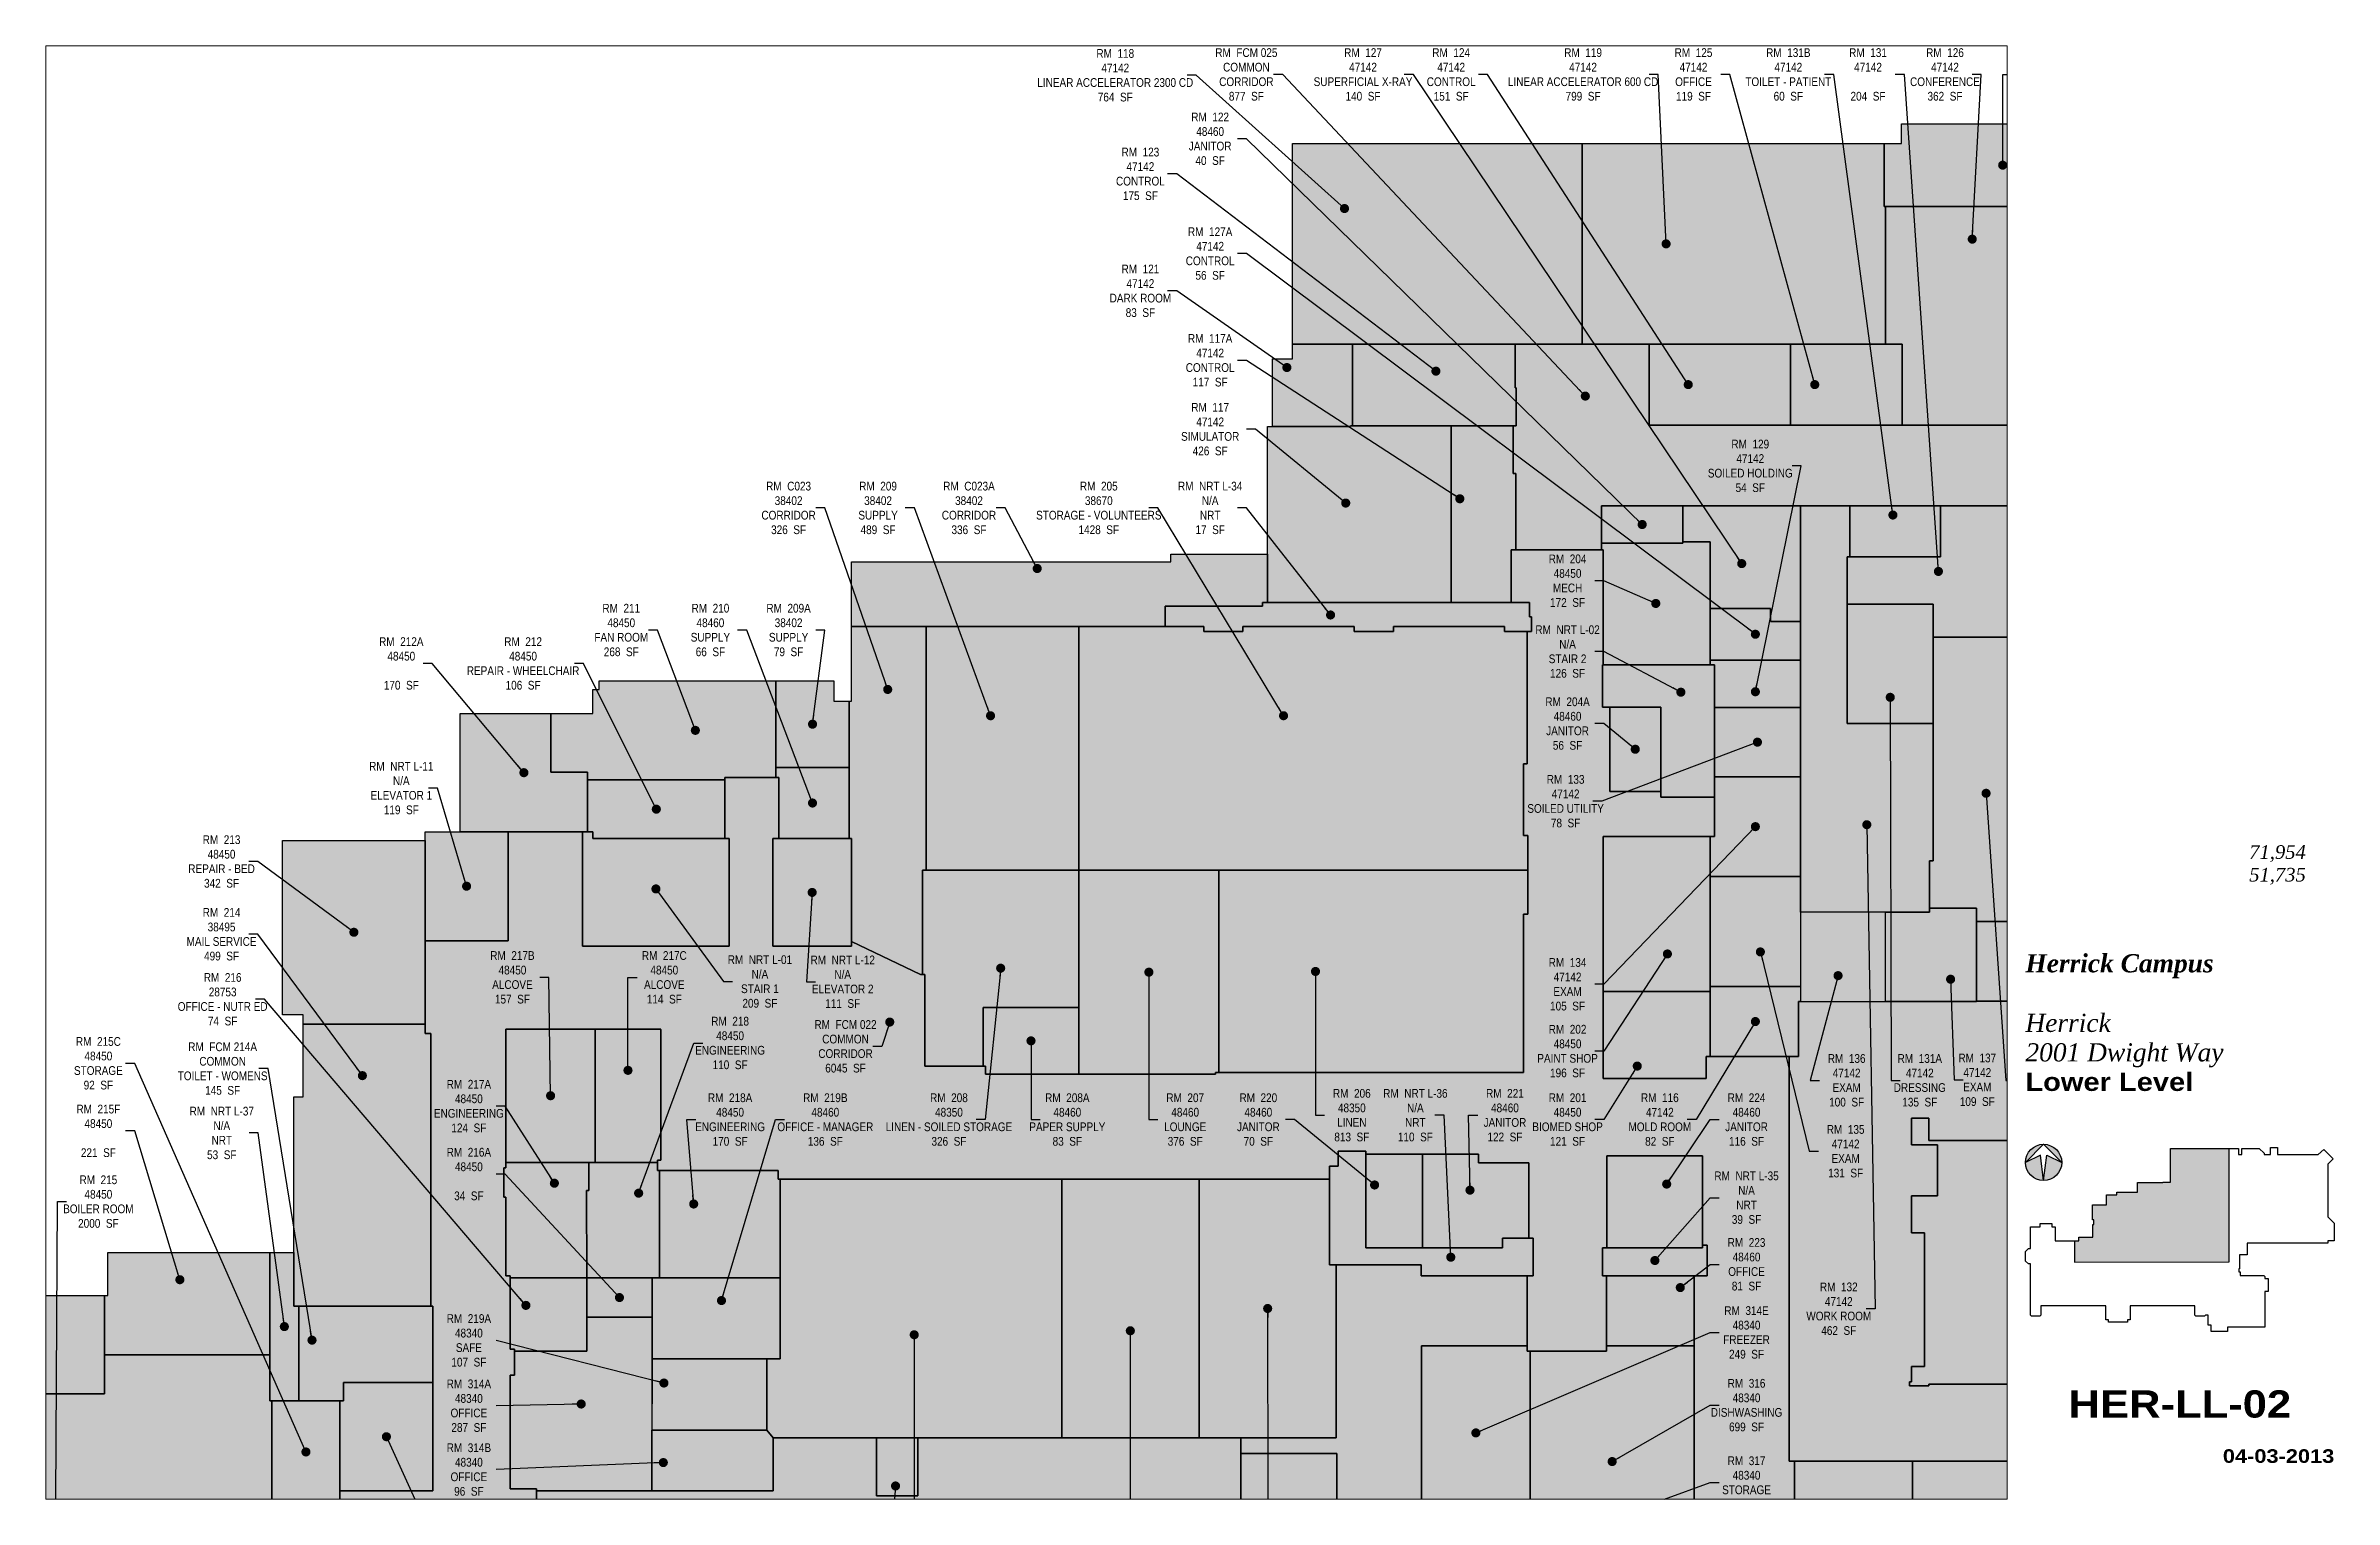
# Paper-space layout '02' of a CAD drawing. Header units: inches. Extents: x 0.9 to 16.7, y 0.5 to 10.5.
# The model-space entities are those that its viewports show. They can reach past a viewport. Long polylines and large blocks are cut down to what shows.
import ezdxf
from ezdxf.enums import TextEntityAlignment as Align

# ---------------------------------------------------------------- set-up
doc = ezdxf.new("R2010")
doc.units = ezdxf.units.IN
doc.header["$LTSCALE"] = 48
doc.header["$MEASUREMENT"] = 0
for name, color, linetype in [('0-LABEL', 3, 'Continuous'), ('1-NRT', 200, 'Continuous'), ('1-NRT-PTN', 253, 'Continuous'), ('3-FCM', 190, 'Continuous'), ('3-FCM-PTN', 9, 'Continuous'), ('4-OCC', 6, 'Continuous'), ('4-OCC-PTN', 95, 'Continuous'), ('T-5', 5, 'Continuous'), ('T-8', 8, 'Continuous')]:
    doc.layers.add(name, color=color, linetype=linetype)
doc.layers.add('T-VWPRT', color=1, linetype='Continuous', plot=False)
doc.styles.add('ArialB', font='')
doc.styles.add('ArialN', font='ARIALN.TTF')
doc.styles.add('TimesI', font='timesi.ttf')
doc.styles.add('TimesIB', font='timesbi.ttf')
doc.styles.get('ArialB').set_extended_font_data('Arial Black')
doc.dimstyles.new('AB-200', dxfattribs={"dimscale": 200, "dimtxt": 0.070312, "dimasz": 0.0625, "dimexe": 0.0625, "dimexo": 0.125, "dimgap": 0.1875, "dimtad": 0, "dimdec": 4, "dimrnd": 0.0625, "dimzin": 0, "dimdsep": 46, "dimlunit": 4, "dimtxsty": 'ArialN', "dimblk": 'ARCHTICK', "dimcen": 0.0625, "dimclrd": 256, "dimclre": 256, "dimclrt": 256, "dimadec": 0, "dimazin": 0, "dimtfac": 1, "dimtdec": 4, "dimtofl": 0, "dimtmove": 2, "dimatfit": 3, "dimldrblk": 'DOT', "dimfxl": 0, "dimfrac": 2, "dimtolj": 1, "dimtzin": 0, "dimlwd": -1, "dimlwe": -1, "dimarcsym": 0})

psp = doc.layouts.new('02')

msp = doc.modelspace()

# ---------------------------------------------------------------- texts
at = {"layer": '0-LABEL', "char_height": 12, "attachment_point": 5, "style": 'ArialN'}
for s, insert in [('RM  118\\P47142\\PLINEAR ACCELERATOR 2300 CD\\P764  SF', (2239.74323, 2980.85842)), ('RM  FCM 025\\PCOMMON\\PCORRIDOR\\P877  SF', (2420.17613, 2982.0001)), ('RM  127\\P47142\\PSUPERFICIAL X-RAY\\P140  SF', (2580.76788, 2982.0001)), ('RM  124\\P47142\\PCONTROL\\P151  SF', (2702.09255, 2982.0001)), ('RM  119\\P47142\\PLINEAR ACCELERATOR 600 CD\\P799  SF', (2883.67013, 2982.0001)), ('RM  125\\P47142\\POFFICE\\P119  SF', (3035.6626, 2982.0001)), ('RM  131B\\P47142\\PTOILET - PATIENT\\P60  SF', (3166.17442, 2982.0001)), ('RM  131\\P47142\\P\\P204  SF', (3275.88025, 2982.0001)), ('RM  126\\P47142\\PCONFERENCE\\P362  SF', (3381.8107, 2982.0001)), ('RM  M015\\P48450\\PELEC\\P238  SF', (3511.26033, 2982.0001)), ('RM  122\\P48460\\PJANITOR\\P40  SF', (2370.3428, 2893.43085)), ('RM  123\\P47142\\PCONTROL\\P175  SF', (2274.3428, 2845.18132)), ('RM  127A\\P47142\\PCONTROL\\P56  SF', (2370.3428, 2735.52872)), ('RM  121\\P47142\\PDARK ROOM\\P83  SF', (2274.3428, 2684.25005)), ('RM  117A\\P47142\\PCONTROL\\P117  SF', (2370.3428, 2588.65472)), ('RM  117\\P47142\\PSIMULATOR\\P426  SF', (2370.3428, 2493.89311)), ('RM  129\\P47142\\PSOILED HOLDING\\P54  SF', (3113.8032, 2443.35273)), ('RM  C023\\P38402\\PCORRIDOR\\P326  SF', (1790.07367, 2385.5)), ('RM  209\\P38402\\PSUPPLY\\P489  SF', (1913.21455, 2385.5)), ('RM  C023A\\P38402\\PCORRIDOR\\P336  SF', (2038.37801, 2385.5)), ('RM  205\\P38670\\PSTORAGE - VOLUNTEERS\\P1428  SF', (2217.05487, 2385.5)), ('RM  NRT L-34\\PN/A\\PNRT\\P17  SF', (2370.3428, 2385.5)), ('RM  204\\P48450\\PMECH\\P172  SF', (2862.29381, 2285.38558)), ('RM  211\\P48450\\PFAN ROOM\\P268  SF', (1559.75502, 2217.5)), ('RM  210\\P48460\\PSUPPLY\\P66  SF', (1682.47477, 2217.5)), ('RM  209A\\P38402\\PSUPPLY\\P79  SF', (1790.07367, 2217.5)), ('RM  212A\\P48450\\P\\P170  SF', (1257, 2171.5)), ('RM  212\\P48450\\PREPAIR - WHEELCHAIR\\P106  SF', (1424.6204, 2171.5)), ('RM  NRT L-02\\PN/A\\PSTAIR 2\\P126  SF', (2862.29381, 2187.89063)), ('RM  204A\\P48460\\PJANITOR\\P56  SF', (2862.29381, 2088.76788)), ('RM  NRT L-11\\PN/A\\PELEVATOR 1\\P119  SF', (1257, 2000.02258)), ('RM  133\\P47142\\PSOILED UTILITY\\P78  SF', (2859.61811, 1981.9527)), ('RM  213\\P48450\\PREPAIR - BED\\P342  SF', (1009.57367, 1898.97588)), ('RM  214\\P38495\\PMAIL SERVICE\\P499  SF', (1009.57367, 1798.86503)), ('RM  217B\\P48450\\PALCOVE\\P157  SF', (1409.96069, 1739.56335)), ('RM  217C\\P48450\\PALCOVE\\P114  SF', (1619, 1739.56335)), ('RM  NRT L-01\\PN/A\\PSTAIR 1\\P209  SF', (1750.58244, 1733.85755)), ('RM  NRT L-12\\PN/A\\PELEVATOR 2\\P111  SF', (1864.56427, 1733.47474)), ('RM  134\\P47142\\PEXAM\\P105  SF', (2862.29381, 1730.04811)), ('RM  216\\P28753\\POFFICE - NUTR ED\\P74  SF', (1011.07367, 1709.4201)), ('RM  218\\P48450\\PENGINEERING\\P110  SF', (1709.57367, 1649.20572)), ('RM  FCM 022\\PCOMMON\\PCORRIDOR\\P6045  SF', (1868.42385, 1644.63336)), ('RM  202\\P48450\\PPAINT SHOP\\P196  SF', (2862.29381, 1638.07012)), ('RM  215C\\P48450\\PSTORAGE\\P92  SF', (840.01952, 1621.29251)), ('RM  FCM 214A\\PCOMMON\\PTOILET - WOMENS\\P145  SF', (1011.07367, 1614.01925)), ('RM  136\\P47142\\PEXAM\\P100  SF', (3246.44736, 1597.87359)), ('RM  131A\\P47142\\PDRESSING\\P135  SF', (3347.16031, 1597.87359)), ('RM  137\\P47142\\PEXAM\\P109  SF', (3426.28365, 1598.60595)), ('RM  130\\P47142\\PWAITING\\P356  SF', (3507.04337, 1597.87359)), ('RM  217A\\P48450\\PENGINEERING\\P124  SF', (1350, 1562.41506)), ('RM  218A\\P48450\\PENGINEERING\\P170  SF', (1709.57367, 1543.88574)), ('RM  219B\\P48460\\POFFICE - MANAGER\\P136  SF', (1840.62416, 1543.88574)), ('RM  208\\P48350\\PLINEN - SOILED STORAGE\\P326  SF', (2010.79769, 1543.88574)), ('RM  208A\\P48460\\PPAPER SUPPLY\\P83  SF', (2173.75, 1543.88574)), ('RM  207\\P48460\\PLOUNGE\\P376  SF', (2336, 1543.88574)), ('RM  220\\P48460\\PJANITOR\\P70  SF', (2436.66628, 1543.88574)), ('RM  206\\P48350\\PLINEN\\P813  SF', (2565.34254, 1549.88574)), ('RM  NRT L-36\\PN/A\\PNRT\\P110  SF', (2652.80202, 1549.88574)), ('RM  221\\P48460\\PJANITOR\\P122  SF', (2776.10277, 1549.88574)), ('RM  201\\P48450\\PBIOMED SHOP\\P121  SF', (2862.29381, 1543.88574)), ('RM  116\\P47142\\PMOLD ROOM\\P82  SF', (2989.3135, 1543.88574)), ('RM  224\\P48460\\PJANITOR\\P116  SF', (3108.6589, 1543.88574)), ('RM  215F\\P48450\\P\\P221  SF', (840.01952, 1528.30691)), ('RM  NRT L-37\\PN/A\\PNRT\\P53  SF', (1009.88302, 1525.44857)), ('RM  135\\P47142\\PEXAM\\P131  SF', (3245.06973, 1500.27258)), ('RM  216A\\P48450\\P\\P34  SF', (1350, 1468.8925)), ('RM  215\\P48450\\PBOILER ROOM\\P2000  SF', (840.01952, 1431)), ('RM  NRT L-35\\PN/A\\PNRT\\P39  SF', (3108.6589, 1436.37849)), ('RM  223\\P48460\\POFFICE\\P81  SF', (3108.6589, 1344.70558)), ('RM  132\\P47142\\PWORK ROOM\\P462  SF', (3235.62578, 1283.5168)), ('RM  219A\\P48340\\PSAFE\\P107  SF', (1350, 1240.03509)), ('RM  314E\\P48340\\PFREEZER\\P249  SF', (3108.6589, 1250.96115)), ('RM  314A\\P48340\\POFFICE\\P287  SF', (1350, 1150.11333)), ('RM  316\\P48340\\PDISHWASHING\\P699  SF', (3108.6589, 1150.8929)), ('RM  314B\\P48340\\POFFICE\\P96  SF', (1350, 1062.26097)), ('RM  317\\P48340\\PSTORAGE\\P49  SF', (3108.6589, 1044.35384))]:
    msp.add_mtext(s, dxfattribs=dict(at, insert=insert))

# ---------------------------------------------------------------- blocks, each defined once
blk = doc.blocks.new('n-arrow')
h = blk.add_hatch(color=256)
h.paths.add_polyline_path([(0, 0.125), (0.125, 0, 0.414214)])
h.paths.add_polyline_path([(0, 0.125, 0.414214), (-0.125, 0), (0.051, 0.022)])
h = blk.add_hatch(color=256)
h.paths.add_polyline_path([(0.051, -0.022), (-0.125, 0, 0.414214), (0, -0.125)])
h.paths.add_polyline_path([(0.125, 0), (0, -0.125, 0.414214)])
for p, q in [((-0.125, 0), (0.051, 0.022)), ((-0.125, 0), (0.051, -0.022)), ((0, 0.125), (0.125, 0)), ((0.051, 0.022), (0, 0.125)), ((0, -0.125), (0.125, 0)), ((0.051, -0.022), (0, -0.125))]:
    blk.add_line(p, q)
blk.add_circle((0, 0), 0.125)
blk = doc.blocks.new('AB-TB-text')
for tag, style, p in [('GROSS', 'TimesI', (1.93, 4.406)), ('USEABLE', 'TimesI', (1.93, 4.25)), ('DATE', 'ArialB', (2.125, 0.25))]:
    blk.add_attdef(tag, text='', height=0.0938, dxfattribs=dict(style=style)).set_placement(p, align=Align.RIGHT)
for tag, style, p in [('CAMPUS', 'TimesIB', (0, 3.75)), ('PAVILION', 'TimesI', (0, 3.547)), ('BUILDING', 'TimesI', (0, 3.34)), ('STREET', 'TimesI', (0, 3.137)), ('FLOOR', 'ArialB', (0, 2.934))]:
    blk.add_attdef(tag, text='', height=0.125, dxfattribs=dict(style=style)).set_placement(p, align=Align.TOP_LEFT)
at = {"style": 'ArialB'}
blk.add_attdef('DWG#', text='', height=0.188, dxfattribs=at).set_placement((1.062, 0.749), align=Align.TOP_CENTER)
blk = doc.blocks.new('_ArchTick')
at = {"const_width": 0.15}
blk.add_lwpolyline([(-0.5, -0.5), (0.5, 0.5)], dxfattribs=at)
blk = doc.blocks.new('_Dot')
at = {"lineweight": -2}
blk.add_line((-0.5, 0), (-1, 0), dxfattribs=at)
at = {"const_width": 0.5}
blk.add_lwpolyline([(-0.25, 0, 1), (0.25, 0, 1)], format="xyb", close=True, dxfattribs=at)

# ---------------------------------------------------------------- hatches: boundary and pattern name
at = {"layer": '1-NRT-PTN'}
for points in [[(2812.5, 2215.5), (2775.5, 2215.5), (2775.5, 2222.5), (2622.5, 2222.5), (2622.5, 2215.5), (2568.5, 2215.5), (2568.5, 2222.5), (2415.5, 2222.5), (2415.5, 2215.5), (2361.5, 2215.5), (2361.5, 2222.5), (2308.3428, 2222.5), (2308.3428, 2250.25), (2442.34278, 2250.25), (2442.34278, 2255.3749), (2784.59, 2255.3749), (2810.09, 2255.3749), (2810.09, 2235.5), (2812.5, 2235.5)], [(2990.5, 1987.5), (2990.5, 2111.5), (2910.5, 2111.5), (2910.5, 2169.5), (3064.37514, 2169.5), (3064.37516, 1987.5)], [(1289.85329, 1940.02258), (1403.85329, 1940.02258), (1403.85329, 1790.02258), (1289.85329, 1790.02258)], [(1506.5, 1782.5), (1506.5, 1940.02258), (1520.5, 1940.02258), (1520.5, 1930.5), (1708.5, 1930.5), (1708.5, 1782.5)], [(1768.5, 1930.5), (1876.5, 1930.5), (1876.5, 1782.5), (1768.5, 1782.5)], [(2814.86326, 1329), (2661, 1329), (2661, 1344), (2534.5, 1344), (2534.5, 1480), (2546.5, 1480), (2546.5, 1500.5), (2584.5, 1500.5), (2584.5, 1367.5), (2772.86326, 1367.5), (2772.86326, 1380.5), (2814.86326, 1380.5)], [(1076, 1361), (1109.27894, 1361), (1109.27894, 1286.98386), (1116, 1286.98386), (1116, 1157), (1076, 1157)], [(3054.5, 1329), (2910.5, 1329), (2910.5, 1367.5), (3048, 1367.5), (3048, 1371), (3054.5, 1371)]]:
    msp.add_hatch(color=256, dxfattribs=at).paths.add_polyline_path(points)
h = msp.add_hatch(color=256, dxfattribs=at)
edge = h.paths.add_edge_path()
edge.add_line((3636.5, 1180), (3359.5, 1180))
edge.add_line((3359.5, 1180), (3359.5, 1177.75))
edge.add_line((3359.5, 1177.75), (3333, 1177.75))
edge.add_line((3333, 1177.75), (3333, 1183))
edge.add_line((3333, 1183), (3335.5, 1183))
edge.add_line((3335.5, 1183), (3335.5, 1204))
edge.add_line((3335.5, 1204), (3353.5, 1204))
edge.add_line((3353.5, 1204), (3353.5, 1388))
edge.add_line((3353.5, 1388), (3335.5, 1388))
edge.add_line((3335.5, 1388), (3335.5, 1438.78027))
edge.add_line((3335.5, 1438.78027), (3371.5, 1438.78027))
edge.add_line((3371.5, 1438.78027), (3371.5, 1509))
edge.add_line((3371.5, 1509), (3335.5, 1509))
edge.add_line((3335.5, 1509), (3335.5, 1546))
edge.add_line((3335.5, 1546), (3359.5, 1546))
edge.add_line((3359.5, 1546), (3359.5, 1515))
edge.add_line((3359.5, 1515), (3496.65882, 1515))
edge.add_line((3496.65882, 1515), (3496.65882, 1546.34759))
edge.add_line((3496.65882, 1546.34759), (3611.49969, 1546.34759))
edge.add_line((3611.49969, 1546.34759), (3611.49969, 1555.37498))
edge.add_line((3611.49969, 1555.37498), (3666.5, 1555.37498))
edge.add_line((3666.5, 1555.37498), (3666.5, 1508))
edge.add_line((3666.5, 1508), (3626.5, 1508))
edge.add_line((3626.5, 1508), (3626.5, 1426))
edge.add_line((3626.5, 1426), (3666.5, 1426))
edge.add_line((3666.5, 1426), (3666.5, 1400))
edge.add_line((3666.5, 1400), (3626.66786, 1400))
edge.add_line((3626.66786, 1400), (3626.66786, 1389))
edge.add_arc((3620.66786, 1389), 6, -90, 0, ccw=False)
edge.add_line((3620.66786, 1383), (3610.5, 1383))
edge.add_line((3610.5, 1383), (3610.5, 1321.14232))
edge.add_line((3610.5, 1321.14232), (3619.83571, 1321.14232))
edge.add_arc((3619.83571, 1315.14232), 6, 0, 90, ccw=False)
edge.add_line((3625.83571, 1315.14232), (3625.83571, 1291.14232))
edge.add_arc((3619.83571, 1291.14232), 6, -90, 0, ccw=False)
edge.add_line((3619.83571, 1285.14232), (3610.5, 1285.14232))
edge.add_line((3610.5, 1285.14232), (3610.5, 1223.28465))
edge.add_line((3610.5, 1223.28465), (3620.66786, 1223.28465))
edge.add_arc((3620.66786, 1217.28465), 6, 0, 90, ccw=False)
edge.add_line((3626.66786, 1217.28465), (3626.66786, 1206))
edge.add_line((3626.66786, 1206), (3636.5, 1206))
edge.add_line((3636.5, 1206), (3636.5, 1180))
at = {"layer": '3-FCM-PTN'}
for points in [[(2791.09, 2328), (2791.09, 2432.9375), (2787.2151, 2432.9375), (2787.215, 2498.68754), (2791.703, 2498.68754), (2791.703, 2550.74995), (2789.953, 2550.74995), (2789.953, 2611), (2974.4175, 2611), (2974.4175, 2550.7499), (2974.4175, 2499.5), (3481.4954, 2499.5), (3481.4954, 2497.75005), (3617.34133, 2497.75069), (3617.34133, 2482.375), (3652.5, 2482.375), (3653.5, 2486), (3666.5, 2486), (3666.5, 2489), (3688.4998, 2489), (3688.4998, 2389.375), (3640.4998, 2389.375), (3640.4998, 2388.875), (3600.33811, 2388.87417), (3558.2941, 2388.875), (3557.2941, 2387), (3469.23278, 2387.00001), (3469.23278, 2388.50001), (2908.8812, 2388.5031), (2908.8812, 2328)], [(3167.50112, 1630.50003), (3167.5, 1073.75), (3174.5, 1073.75), (3174.5, 937), (3168.10829, 937), (3168.10829, 836), (3174.5, 836), (3174.5, 810), (3222, 810), (3222, 539), (3438, 539), (3438, 426), (3419.5, 426), (3419.5, 440), (3371.5, 440), (3371.5, 448), (3333.5, 448), (3333.5, 452), (3306, 452), (3306, 448), (3306, 336), (3333, 336), (3333, 216), (3403, 216), (3403, 177.5), (3443, 177.5), (3443, -42.5), (3437.5, -42.5), (3437.5, -36.5), (3314.25, -36.5), (3314.25, -17), (3310, -17), (3310, 48.25), (3239.5, 48.25), (3239.5, -14.75), (3181, -14.75), (3181, 48.25), (3118, 48.25), (3118, 51.5), (3113.5, 51.5), (3113.5, 147), (3101.5, 147), (3101.5, 256.5), (3258, 256.5), (3258, 400.5), (3101.5, 400.5), (3101.5, 394.5), (3053.5, 394.5), (3053.5, 399.5), (3001.5, 399.5), (2990.5, 399.5), (2990.5, 501), (3102, 501), (3102, 549), (3101.5, 549), (3101.5, 699), (2532, 699), (2532, 708), (2502, 708), (2502, 774), (2544, 774), (2544, 783), (3036.5, 783), (3036.5, 1329), (3054.5, 1329), (3054.5, 1371), (3048, 1371), (3048, 1494), (2916.5, 1494), (2916.5, 1367.5), (2910.5, 1367.5), (2910.5, 1329), (2916, 1329), (2916, 1225), (2806.86326, 1225), (2806.86326, 1329), (2814.86326, 1329), (2814.86326, 1380.5), (2808.86326, 1380.5), (2808.86326, 1484.5), (2739.5, 1484.5), (2739.5, 1496.5), (2584.5, 1496.5), (2584.5, 1500.5), (2546.5, 1500.5), (2546.5, 1480), (2534.5, 1480), (2534.5, 1462), (1864.5, 1462), (1775.5, 1462), (1775.5, 1474), (1609.5, 1474), (1609.5, 1488), (1614, 1488), (1614, 1668.5), (1401, 1668.5), (1401, 1477.5), (1398, 1477.5), (1398, 1437), (1401, 1437), (1401, 1329), (1407, 1329), (1407, 1228), (1413, 1228), (1413, 1192), (1407, 1192), (1407, 1036), (1443, 1036), (1443, 899), (1416, 899), (1416, 904), (1302.5, 904), (1302.5, 899), (1170, 899), (1170, 945), (1172.5, 945), (1172.5, 1033), (1300.5, 1033), (1300.5, 1286.98386), (1297.5, 1286.98386), (1297.5, 1662.5), (1289.85329, 1662.5), (1289.85329, 1790.02258), (1403.85329, 1790.02258), (1403.85329, 1940.02258), (1506.5, 1940.02258), (1506.5, 1782.5), (1708.5, 1782.5), (1708.5, 1930.5), (1702.5, 1930.5), (1702.5, 2014.5), (1776.5, 2014.5), (1776.5, 1930.5), (1768.5, 1930.5), (1768.5, 1782.5), (1876.5, 1782.5), (1876.5, 1789.15267), (1971.5, 1743.65267), (1977.5, 1743.65267), (1977.5, 1619.5), (1977.5, 1617.5), (2061, 1617.5), (2061, 1606.5), (2377.5, 1606.5), (2377.5, 1608.5), (2801.5, 1608.5), (2801.5, 1826.5), (2807.5, 1826.5), (2807.5, 1935), (2801.5, 1935), (2801.5, 2033.5), (2806.5, 2033.5), (2806.5, 2215.5), (2812.5, 2215.5), (2812.5, 2235.5), (2810.09, 2235.5), (2810.09, 2255.3749), (2784.59, 2255.3749), (2784.59, 2328), (2911.3402, 2328), (2911.3402, 2169.5), (2910.5, 2169.5), (2910.5, 2111.5), (2920.5, 2111.5), (2920.5, 1995.5), (2990.5, 1995.5), (2990.5, 1987.5), (3064.37516, 1987.49999), (3064.37515, 1933.5), (2911.33965, 1933.5), (2911.33965, 1600.58567), (3052.8749, 1600.58567), (3052.8749, 1630.5001)], [(1300.5, 1182), (1177.5, 1182), (1177.5, 1157), (1116, 1157), (1116, 1286.98386), (1300.5, 1286.98386)], [(1177.5, 1182), (1300.5, 1182), (1300.5, 1033), (1172.5, 1033), (1172.5, 1157), (1177.5, 1157)]]:
    msp.add_hatch(color=256, dxfattribs=at).paths.add_polyline_path(points)
h = msp.add_hatch(color=256, dxfattribs=at)
h.dxf.hatch_style = 1
edge = h.paths.add_edge_path()
edge.add_line((4639.74989, 1417.375), (3666.5, 1417.3749))
edge.add_line((3666.5, 1417.3749), (3666.5, 1426))
edge.add_line((3666.5, 1426), (3660.2498, 1426))
edge.add_line((3660.2498, 1426), (3660.2498, 1508))
edge.add_line((3660.2498, 1508), (3666.5, 1508))
edge.add_line((3666.5, 1508), (3666.5, 1555.37498))
edge.add_line((3666.5, 1555.37498), (3611.49969, 1555.37498))
edge.add_line((3611.49969, 1555.37498), (3611.49969, 1546.34759))
edge.add_line((3611.49969, 1546.34759), (3496.65882, 1546.34759))
edge.add_line((3496.65882, 1546.34759), (3496.65882, 1515))
edge.add_line((3496.65882, 1515), (3359.5, 1515))
edge.add_line((3359.5, 1515), (3359.5, 1546))
edge.add_line((3359.5, 1546), (3335.5, 1546))
edge.add_line((3335.5, 1546), (3335.5, 1509))
edge.add_line((3335.5, 1509), (3371.5, 1509))
edge.add_line((3371.5, 1509), (3371.5, 1438.78027))
edge.add_line((3371.5, 1438.78027), (3335.5, 1438.78027))
edge.add_line((3335.5, 1438.78027), (3335.5, 1388))
edge.add_line((3335.5, 1388), (3353.5, 1388))
edge.add_line((3353.5, 1388), (3353.5, 1204))
edge.add_line((3353.5, 1204), (3335.5, 1204))
edge.add_line((3335.5, 1204), (3335.5, 1183))
edge.add_line((3335.5, 1183), (3333, 1183))
edge.add_line((3333, 1183), (3333, 1177.75))
edge.add_line((3333, 1177.75), (3359.5, 1177.75))
edge.add_line((3359.5, 1177.75), (3359.5, 1180))
edge.add_line((3359.5, 1180), (3636.5, 1180))
edge.add_line((3636.5, 1180), (3636.5, 1206))
edge.add_line((3636.5, 1206), (3626.66786, 1206))
edge.add_line((3626.66786, 1206), (3626.66786, 1217.28465))
edge.add_arc((3620.66786, 1217.28465), 6, 0, 90)
edge.add_line((3620.66786, 1223.28465), (3610.5, 1223.28465))
edge.add_line((3610.5, 1223.28465), (3610.5, 1285.14232))
edge.add_line((3610.5, 1285.14232), (3619.83571, 1285.14232))
edge.add_arc((3619.83571, 1291.14232), 6, 270, 360)
edge.add_line((3625.83571, 1291.14232), (3625.83571, 1315.14232))
edge.add_arc((3619.83571, 1315.14232), 6, 0, 90)
edge.add_line((3619.83571, 1321.14232), (3610.5, 1321.14232))
edge.add_line((3610.5, 1321.14232), (3610.5, 1383))
edge.add_line((3610.5, 1383), (3620.66786, 1383))
edge.add_arc((3620.66786, 1389), 6, 270, 360)
edge.add_line((3626.66786, 1389), (3626.66786, 1400))
edge.add_line((3626.66786, 1400), (3666.5, 1400))
edge.add_line((3666.5, 1400), (3666.5, 1417.35929))
edge.add_line((3666.5, 1417.35929), (3769.2498, 1417.35929))
edge.add_line((3769.2498, 1417.35929), (3769.2498, 1293))
edge.add_line((3769.2498, 1293), (3766.5, 1293))
edge.add_line((3766.5, 1293), (3766.49981, 1079.0003))
edge.add_line((3766.49981, 1079.0003), (3636.4999, 1078.9999))
edge.add_line((3636.4999, 1078.9999), (3636.4999, 1073.75))
edge.add_line((3636.4999, 1073.75), (3167.5, 1073.75))
edge.add_line((3167.5, 1073.75), (3167.50112, 1630.50003))
edge.add_line((3167.50112, 1630.50003), (3180.375, 1630.5))
edge.add_line((3180.375, 1630.5), (3180.375, 1706.5))
edge.add_line((3180.375, 1706.5), (3425.06255, 1706.5))
edge.add_line((3425.06255, 1706.5), (3425.06255, 1706.875))
edge.add_line((3425.06255, 1706.875), (3622, 1706.875))
edge.add_line((3622, 1706.875), (3622, 1821))
edge.add_line((3622, 1821), (3629.5231, 1821))
edge.add_line((3629.5231, 1821), (3629.5231, 1825))
edge.add_line((3629.5231, 1825), (3769.64753, 1825))
edge.add_line((3769.64753, 1825), (3769.64753, 1524.87494))
edge.add_line((3769.64753, 1524.87494), (4245.2499, 1524.62492))
edge.add_line((4245.2499, 1524.62492), (4245.2499, 1527.37489))
edge.add_line((4245.2499, 1527.37489), (4274.4999, 1527.37489))
edge.add_line((4274.4999, 1527.37489), (4274.4999, 1524.62494))
edge.add_line((4274.4999, 1524.62494), (4532.4999, 1524.62494))
edge.add_line((4532.4999, 1524.62494), (4532.4999, 1650.49995))
edge.add_line((4532.4999, 1650.49995), (4560.9999, 1650.49995))
edge.add_line((4560.9999, 1650.49995), (4560.9999, 1703.7499))
edge.add_line((4560.9999, 1703.7499), (4668.24997, 1703.75))
edge.add_line((4668.24997, 1703.75), (4668.24997, 1650.5))
edge.add_line((4668.24997, 1650.5), (4707.6798, 1650.49999))
edge.add_line((4707.6798, 1650.49999), (4707.6798, 1544.24996))
edge.add_line((4707.6798, 1544.24996), (4639.7499, 1544.24996))
edge.add_line((4639.7499, 1544.24996), (4639.74989, 1417.375))
at = {"layer": '4-OCC-PTN'}
for color, points in [(55, [(3605.8669, 2800.375), (3298.2463, 2800.375), (3298.2463, 2886.87505), (3321.8087, 2886.87505), (3321.8087, 2914.0001), (3605.8669, 2914)]), (52, [(2882.2006, 2611), (2483.6251, 2611), (2483.6251, 2886.875), (2882.20219, 2886.87505)]), (52, [(2882.20219, 2886.87505), (3298.2463, 2886.87505), (3298.2463, 2800.375), (3299.9964, 2800.375), (3299.9964, 2611), (2882.20219, 2611)]), (52, [(3481.4954, 2499.5), (3322.6839, 2499.5), (3322.6839, 2611), (3299.9964, 2611), (3299.9964, 2800.375), (3481.4954, 2800.375)]), (52, [(2566.113, 2498.6875), (2563.488, 2498.6875), (2563.488, 2497.6875), (2456, 2497.6875), (2456, 2590.5), (2483.6251, 2590.5), (2483.6251, 2611), (2566.113, 2611)]), (52, [(2791.703, 2498.68754), (2566.113, 2498.6875), (2566.113, 2611), (2789.953, 2611), (2789.953, 2550.74995), (2791.703, 2550.74995)]), (52, [(2974.4175, 2611), (3169.1673, 2611), (3169.1673, 2499.5), (2974.4175, 2499.5)]), (52, [(3169.1673, 2611), (3322.6839, 2611), (3322.6839, 2499.5), (3169.1673, 2499.5)]), (52, [(2701.96503, 2255.3749), (2449.17139, 2255.3749), (2449.17139, 2497.6875), (2563.488, 2497.6875), (2563.488, 2498.6875), (2701.96503, 2498.68754), (2701.96503, 2255.3749)]), (52, [(2784.59, 2255.3749), (2701.96503, 2255.3749), (2701.96503, 2498.68754), (2787.215, 2498.68754), (2787.2151, 2432.9375), (2791.09, 2432.9375), (2791.09, 2328), (2784.59, 2328)]), (201, [(2908.8812, 2388.5031), (3021.1251, 2388.5031), (3021.1251, 2337.00005), (2908.8812, 2337.00005)]), (52, [(3058.62502, 2247.37507), (3058.62502, 2338.75035), (3021.1251, 2338.75035), (3021.1251, 2388.50248), (3183.00006, 2388.50159), (3183.00006, 2229.37507), (3141.75006, 2229.37507), (3141.75006, 2247.37507)]), (52, [(3360.5623, 1834.62495), (3360.5623, 1829.12505), (3183.01754, 1829.125), (3183.00006, 2388.50159), (3250.6875, 2388.50139), (3250.6875, 2318.37501), (3247.3125, 2318.37501), (3247.3125, 2089.12501), (3365.43751, 2089.12501), (3365.4377, 1899.75005), (3360.5625, 1899.75005)]), (52, [(3365.43751, 2207.87501), (3365.43751, 2253.12501), (3247.3125, 2253.12501), (3247.3125, 2318.37501), (3375.56233, 2318.37501), (3375.56233, 2388.50053), (3469.23278, 2388.50001), (3469.23278, 2387.00001), (3498.25, 2387.00001), (3498.25, 2362.99998), (3486.25, 2363), (3486.25, 2237), (3498.25, 2237), (3498.25, 2207.87501)]), (52, [(3250.6875, 2388.50122), (3375.56233, 2388.50122), (3375.56233, 2318.37501), (3250.6875, 2318.37501)]), (55, [(2908.8812, 2328), (2908.8812, 2337.0001), (3021.1251, 2337.00005), (3021.1251, 2338.75035), (3058.62502, 2338.75035), (3058.62502, 2169.5), (2911.3402, 2169.5), (2911.3402, 2328)]), (18, [(1876.5, 2222.5), (1876.5, 2311.5), (2316.3427, 2311.5), (2316.3427, 2322), (2449.17139, 2322), (2449.17139, 2255.3749), (2442.34278, 2255.3749), (2442.34278, 2250.25), (2308.3428, 2250.25), (2308.3428, 2222.5)]), (52, [(3058.62502, 2176.12507), (3058.62502, 2247.37507), (3141.75006, 2247.37507), (3141.75006, 2229.37507), (3183.00006, 2229.37507), (3183.00006, 2176.12507)]), (52, [(3247.3125, 2253.12501), (3365.43751, 2253.12501), (3365.43751, 2089.12501), (3247.3125, 2089.12501)]), (18, [(1873.5, 1930.5), (1873.5, 2119.5), (1876.5, 2119.5), (1876.5, 2222.5), (1979.5, 2222.5), (1979.5, 1887), (1974.5, 1887), (1974.5, 1743.65267), (1971.5, 1743.65267), (1876.5, 1789.15267), (1876.5, 1930.5)]), (18, [(1979.5, 2222.5), (2189.5, 2222.5), (2189.5, 1887), (1979.5, 1887)]), (63, [(2189.5, 1887), (2189.5, 2222.5), (2361.5, 2222.5), (2361.5, 2215.5), (2415.5, 2215.5), (2415.5, 2222.5), (2568.5, 2222.5), (2568.5, 2215.5), (2622.5, 2215.5), (2622.5, 2222.5), (2775.5, 2222.5), (2775.5, 2215.5), (2806.5, 2215.5), (2806.5, 2033.5), (2801.5, 2033.5), (2801.5, 1935), (2807.5, 1935), (2807.5, 1887)]), (52, [(3498.2501, 1816.37499), (3425.06255, 1816.37495), (3425.06255, 1834.6249), (3360.5623, 1834.62495), (3360.5625, 1899.75005), (3365.4377, 1899.75005), (3365.43751, 2207.87501), (3498.25, 2207.87501)]), (52, [(3064.37514, 2110.87507), (3064.37514, 2169.5), (3058.62502, 2169.5), (3058.62502, 2176.12507), (3183.00006, 2176.12507), (3183.00006, 2110.87507)]), (55, [(1702.5, 2011.5), (1513.5, 2011.5), (1513.5, 2022), (1463, 2022), (1463, 2102.5), (1520.5, 2102.5), (1520.5, 2135.5), (1529.5, 2135.5), (1529.5, 2147.5), (1772.5, 2147.5), (1772.5, 2014.5), (1702.5, 2014.5)]), (18, [(1772.5, 2028.5), (1772.5, 2147.5), (1852.5, 2147.5), (1852.5, 2119.5), (1873.5, 2119.5), (1873.5, 2028.5)]), (201, [(2920.5, 2111.5), (2990.5, 2111.5), (2990.5, 1995.5), (2920.5, 1995.5)]), (52, [(3064.37514, 2110.87507), (3183.00006, 2110.87507), (3183.00006, 2015.6251), (3064.37514, 2015.6251)]), (55, [(1338, 1940.02258), (1338, 2102.5), (1463, 2102.5), (1463, 2022), (1513.5, 2022), (1513.5, 1940.02258)]), (201, [(1772.5, 2014.5), (1772.5, 2028.5), (1873.5, 2028.5), (1873.5, 1930.5), (1776.5, 1930.5), (1776.5, 2014.5)]), (55, [(1702.5, 2011.5), (1702.5, 1930.5), (1520.5, 1930.5), (1520.5, 1940.02258), (1513.5, 1940.02258), (1513.5, 2011.5)]), (52, [(3064.37515, 2015.6251), (3183.00006, 2015.6251), (3183.00007, 1878.3751), (3058.62502, 1878.3751), (3058.62502, 1933.5), (3064.37515, 1933.5), (3064.37516, 1987.5)]), (55, [(1289.85329, 1675.26129), (1122, 1675.26129), (1122, 1688.02258), (1093.57367, 1688.02258), (1093.57367, 1928.02258), (1289.85329, 1928.02258)]), (55, [(3052.8749, 1933.5), (3058.62502, 1933.5), (3058.62502, 1720.1667), (2911.33965, 1720.1667), (2911.33965, 1933.5), (2920.5, 1933.5)]), (51, [(1974.5, 1743.65267), (1974.5, 1887), (2189.5, 1887), (2189.5, 1698), (2058, 1698), (2058, 1617.5), (1977.5, 1617.5), (1977.5, 1743.65267)]), (201, [(2189.5, 1606.5), (2189.5, 1887), (2382.5, 1887), (2382.5, 1608.5), (2377.5, 1608.5), (2377.5, 1606.5)]), (51, [(2382.5, 1608.5), (2382.5, 1887), (2807.5, 1887), (2807.5, 1826.5), (2801.5, 1826.5), (2801.5, 1608.5)]), (52, [(3058.62502, 1878.3751), (3183.00003, 1878.3751), (3183.00003, 1727.12495), (3058.62502, 1727.12495)]), (52, [(3183.01754, 1706.50224), (3299.9375, 1706.50224), (3299.9375, 1829.125), (3183.01754, 1829.125)]), (52, [(3299.9375, 1706.50224), (3299.9375, 1829.125), (3360.5623, 1829.12505), (3360.5623, 1834.62495), (3425.06255, 1834.6249), (3425.06255, 1706.5)]), (52, [(3425.06255, 1706.875), (3425.06255, 1816.37495), (3503.66275, 1816.375), (3552.375, 1767.66305), (3552.375, 1706.875)]), (55, [(2911.33965, 1720.1667), (3058.62502, 1720.1667), (3058.62496, 1630.5001), (3052.8749, 1630.5001), (3052.8749, 1600.58567), (2911.33965, 1600.58567)]), (52, [(3058.62496, 1630.5001), (3058.62496, 1727.12495), (3183.00003, 1727.12495), (3183.01754, 1706.50224), (3180.375, 1706.5), (3180.375, 1630.5)]), (109, [(1297.5, 1286.98386), (1123.01092, 1286.98386), (1116, 1286.98386), (1109.27894, 1286.98386), (1109.27894, 1575), (1122, 1575), (1122, 1675.26129), (1289.85329, 1675.26129), (1289.85329, 1662.5), (1297.5, 1662.5)]), (201, [(2189.5, 1606.5), (2061, 1606.5), (2061, 1617.5), (2058, 1617.5), (2058, 1698), (2189.5, 1698)]), (55, [(1401, 1668.5), (1524, 1668.5), (1524, 1485), (1401, 1485)]), (55, [(1609.5, 1485), (1524, 1485), (1524, 1668.5), (1614, 1668), (1614, 1488), (1609.5, 1488)]), (55, [(1512.25, 1326), (1407, 1326), (1407, 1329), (1401, 1329), (1401, 1437), (1398, 1437), (1398, 1477.5), (1401, 1477.5), (1401, 1485), (1515, 1485), (1515, 1446.5), (1512, 1446.5)]), (55, [(1612.5, 1326), (1512.25, 1326), (1512, 1446.5), (1515, 1446.5), (1515, 1485), (1609.5, 1485), (1609.5, 1474), (1612.5, 1474)]), (201, [(2584.5, 1496.5), (2662.5, 1496.5), (2662.5, 1367.5), (2584.5, 1367.5)]), (201, [(2808.86326, 1380.5), (2772.86326, 1380.5), (2772.86326, 1367.5), (2662.5, 1367.5), (2662.5, 1496.5), (2739.5, 1496.5), (2739.5, 1484.5), (2808.86326, 1484.5)]), (201, [(2916.5, 1494), (3048, 1494), (3048, 1367.5), (2916.5, 1367.5)]), (55, [(1778.5, 1326), (1612.5, 1326), (1612.5, 1474), (1775.5, 1474), (1775.5, 1462), (1778.5, 1462)]), (201, [(2166, 1106), (1769, 1106), (1760, 1116.5), (1760, 1214.5), (1778.5, 1214.5), (1778.5, 1462), (2166, 1462)]), (50, [(2166, 1462), (2355, 1462), (2355, 1106), (2166, 1106)]), (50, [(2544, 1344), (2544, 1106), (2355, 1106), (2355, 1462), (2534.5, 1462), (2534.5, 1344)]), (55, [(1076, 1220), (848.5, 1220), (848.5, 1302), (853, 1302), (853, 1361), (1076, 1361)]), (58, [(1512.25, 1326), (1512.25, 1225), (1413, 1225), (1413, 1228), (1407, 1228), (1407, 1326)]), (50, [(2502, 931.85191), (1778.25, 931.85191), (1778.25, 904), (1443, 904), (1443, 1033), (1769, 1033), (1769, 1106), (1911, 1106), (1911, 1026), (1968.04999, 1026), (1968.04999, 1106), (2412.5, 1106), (2412.5, 988.36596), (2544.5, 988.36596), (2544.5, 1084.36596), (2412.5, 1084.36596), (2412.5, 1106), (2544, 1106), (2544, 1344), (2661, 1344), (2661, 1329), (2806.86326, 1329), (2806.86326, 1232.5), (2661.29873, 1232.5), (2661.29873, 993), (2810.86326, 993), (2811, 897), (2594.25, 897), (2594.25, 888), (2547, 888), (2547, 783), (2544, 783), (2544, 774), (2502, 774)]), (55, [(1512.25, 1326), (1602.25, 1326), (1602.25, 1272), (1512.25, 1272)]), (201, [(1602.25, 1326), (1778.5, 1326), (1778.5, 1214.5), (1602.25, 1214.5)]), (201, [(2916, 1329), (3036.5, 1329), (3036.5, 1232.5), (2916, 1232.5)]), (55, [(681, 1302), (848.5, 1302), (848.5, 1166.5), (681, 1166.5)]), (50, [(1602, 1033), (1443, 1033), (1443, 1036), (1407, 1036), (1407, 1192), (1413, 1192), (1413, 1225), (1512.25, 1225), (1512.25, 1272), (1602.25, 1272)]), (50, [(2810.86326, 993), (2661.29873, 993), (2661.29873, 1232.5), (2806.86326, 1232.5), (2806.86326, 1225), (2810.86326, 1225.00251)]), (50, [(2811, 783), (2811, 897), (2810.86326, 993), (2810.86326, 1225), (2916, 1225), (2916, 1232.5), (3036.5, 1232.5), (3036.5, 783)]), (55, [(1076, 1220), (1076, 1157), (1079, 1157), (1079, 1016), (1109.5, 1016), (1109.5, 815.74264), (1063.75736, 770), (840, 770), (840, 704), (581, 704), (581, 753), (528, 753), (528, 704), (516, 704), (516, 707), (453, 707), (453, 1157.5), (567, 1157.5), (567, 1160.5), (681, 1160.5), (681, 1166.5), (848.5, 1166.5), (848.5, 1220)]), (50, [(1602.25, 1214.5), (1760, 1214.5), (1760, 1116.5), (1602.25, 1116.5)]), (55, [(1172.5, 1157), (1172.5, 1041.92913), (1172.5, 1036), (1172.5, 1016), (1079, 1016), (1079, 1157), (1116, 1157), (1125.64311, 1157)]), (50, [(1769, 1106), (1769, 1033), (1602, 1033), (1602.04027, 1116.5), (1760, 1116.5)]), (50, [(1911, 1106), (1968.04999, 1106), (1968.04999, 1026), (1911, 1026)]), (50, [(2412.5, 1084.36596), (2544.5, 1084.36596), (2544.5, 988.36596), (2412.5, 988.36596)]), (52, [(3610.5, 823), (3610.5, 816.5), (3222, 816.5), (3222, 810), (3174.5, 810), (3174.5, 836), (3168.10829, 836), (3168.10829, 937), (3174.5, 937), (3174.5, 945.5), (3227.5, 945.5), (3227.5, 943.3751), (3337.12497, 943.3751), (3337.12497, 1073.75), (3636.4999, 1073.75), (3636.4999, 836), (3610.5, 836)]), (52, [(3337.12497, 1073.75), (3337.12497, 943.3751), (3227.5, 943.3751), (3227.5, 945.5), (3174.5, 945.5), (3174.5, 1073.75)]), (55, [(1170, 819.49264), (1109.5, 819.49264), (1109.5, 1016), (1172.5, 1016), (1172.5, 945), (1170, 945), (1170, 899), (1173, 899), (1173, 863), (1170, 863)])]:
    msp.add_hatch(color=color, dxfattribs=at).paths.add_polyline_path(points)

# ---------------------------------------------------------------- linework, layer by layer
at = {"layer": '1-NRT'}
for points in [[(2812.5, 2215.5), (2775.5, 2215.5), (2775.5, 2222.5), (2622.5, 2222.5), (2622.5, 2215.5), (2568.5, 2215.5), (2568.5, 2222.5), (2415.5, 2222.5), (2415.5, 2215.5), (2361.5, 2215.5), (2361.5, 2222.5), (2308.3428, 2222.5), (2308.3428, 2250.25), (2442.34278, 2250.25), (2442.34278, 2255.3749), (2784.59, 2255.3749), (2810.09, 2255.3749), (2810.09, 2235.5), (2812.5, 2235.5)], [(2990.5, 1987.5), (2990.5, 2111.5), (2910.5, 2111.5), (2910.5, 2169.5), (3064.37514, 2169.5), (3064.37516, 1987.5)], [(1289.85329, 1940.02258), (1403.85329, 1940.02258), (1403.85329, 1790.02258), (1289.85329, 1790.02258)], [(1506.5, 1782.5), (1506.5, 1940.02258), (1520.5, 1940.02258), (1520.5, 1930.5), (1708.5, 1930.5), (1708.5, 1782.5)], [(1768.5, 1930.5), (1876.5, 1930.5), (1876.5, 1782.5), (1768.5, 1782.5)], [(2814.86326, 1329), (2661, 1329), (2661, 1344), (2534.5, 1344), (2534.5, 1480), (2546.5, 1480), (2546.5, 1500.5), (2584.5, 1500.5), (2584.5, 1367.5), (2772.86326, 1367.5), (2772.86326, 1380.5), (2814.86326, 1380.5)], [(1076, 1361), (1109.27894, 1361), (1109.27894, 1286.98386), (1116, 1286.98386), (1116, 1157), (1076, 1157)], [(3054.5, 1329), (2910.5, 1329), (2910.5, 1367.5), (3048, 1367.5), (3048, 1371), (3054.5, 1371)]]:
    msp.add_lwpolyline(points, close=True, dxfattribs=at)
msp.add_lwpolyline([(3636.5, 1180), (3359.5, 1180), (3359.5, 1177.75), (3333, 1177.75), (3333, 1183), (3335.5, 1183), (3335.5, 1204), (3353.5, 1204), (3353.5, 1388), (3335.5, 1388), (3335.5, 1438.78027), (3371.5, 1438.78027), (3371.5, 1509), (3335.5, 1509), (3335.5, 1546), (3359.5, 1546), (3359.5, 1515), (3496.65882, 1515)], dxfattribs=at)
at = {"layer": '3-FCM'}
for points in [[(3557.2941, 2387), (3469.23278, 2387.00001), (3469.23278, 2388.50001), (2908.8812, 2388.5031), (2908.8812, 2328), (2791.09, 2328), (2791.09, 2432.9375), (2787.2151, 2432.9375), (2787.215, 2498.68754), (2791.703, 2498.68754), (2791.703, 2550.74995), (2789.953, 2550.74995), (2789.953, 2611), (2974.4175, 2611), (2974.4175, 2550.7499), (2974.4175, 2550.7499), (2974.4175, 2499.5), (3481.4954, 2499.5)], [(3036.5, 783), (3036.5, 1329), (3054.5, 1329), (3054.5, 1371), (3048, 1371), (3048, 1494), (2916.5, 1494), (2916.5, 1367.5), (2910.5, 1367.5), (2910.5, 1329), (2916, 1329), (2916, 1225), (2806.86326, 1225), (2806.86326, 1329), (2814.86326, 1329), (2814.86326, 1380.5), (2808.86326, 1380.5), (2808.86326, 1484.5), (2739.5, 1484.5), (2739.5, 1496.5), (2584.5, 1496.5), (2584.5, 1500.5), (2546.5, 1500.5), (2546.5, 1480), (2534.5, 1480), (2534.5, 1462), (1864.5, 1462), (1775.5, 1462), (1775.5, 1474), (1609.5, 1474), (1609.5, 1488), (1614, 1488), (1614, 1668.5), (1401, 1668.5), (1401, 1477.5), (1398, 1477.5), (1398, 1437), (1401, 1437), (1401, 1329), (1407, 1329), (1407, 1228), (1413, 1228), (1413, 1192), (1407, 1192), (1407, 1036), (1443, 1036), (1443, 899)], [(1172.5, 945), (1172.5, 1033), (1300.5, 1033), (1300.5, 1286.98386), (1297.5, 1286.98386), (1297.5, 1662.5), (1289.85329, 1662.5), (1289.85329, 1790.02258), (1403.85329, 1790.02258), (1403.85329, 1940.02258), (1506.5, 1940.02258), (1506.5, 1782.5), (1708.5, 1782.5), (1708.5, 1930.5), (1702.5, 1930.5), (1702.5, 2014.5), (1776.5, 2014.5), (1776.5, 1930.5), (1768.5, 1930.5), (1768.5, 1782.5), (1876.5, 1782.5), (1876.5, 1789.15267), (1971.5, 1743.65267), (1977.5, 1743.65267), (1977.5, 1619.5), (1977.5, 1617.5), (2061, 1617.5), (2061, 1606.5), (2377.5, 1606.5), (2377.5, 1608.5), (2801.5, 1608.5), (2801.5, 1826.5), (2807.5, 1826.5), (2807.5, 1935), (2801.5, 1935), (2801.5, 2033.5), (2806.5, 2033.5), (2806.5, 2215.5), (2812.5, 2215.5), (2812.5, 2235.5), (2810.09, 2235.5), (2810.09, 2255.3749), (2784.59, 2255.3749), (2784.59, 2328), (2911.3402, 2328), (2911.3402, 2169.5), (2910.5, 2169.5), (2910.5, 2111.5), (2920.5, 2111.5), (2920.5, 1995.5), (2990.5, 1995.5), (2990.5, 1987.5), (3064.37516, 1987.49999), (3064.37515, 1933.5), (2911.33965, 1933.5), (2911.33965, 1600.58567), (3052.8749, 1600.58567), (3052.8749, 1630.5001), (3167.50112, 1630.50003), (3167.5, 1073.75), (3174.5, 1073.75), (3174.5, 937)], [(3496.65882, 1515), (3359.5, 1515), (3359.5, 1546), (3335.5, 1546), (3335.5, 1509), (3371.5, 1509), (3371.5, 1438.78027), (3335.5, 1438.78027), (3335.5, 1388), (3353.5, 1388), (3353.5, 1204), (3335.5, 1204), (3335.5, 1183), (3333, 1183), (3333, 1177.75), (3359.5, 1177.75), (3359.5, 1180), (3636.5, 1180)], [(3636.4999, 1073.75), (3167.5, 1073.75), (3167.50112, 1630.50003), (3180.375, 1630.5), (3180.375, 1706.5), (3425.06255, 1706.5), (3425.06255, 1706.875), (3622, 1706.875)]]:
    msp.add_lwpolyline(points, dxfattribs=at)
for points in [[(1300.5, 1182), (1177.5, 1182), (1177.5, 1157), (1116, 1157), (1116, 1286.98386), (1300.5, 1286.98386)], [(1177.5, 1182), (1300.5, 1182), (1300.5, 1033), (1172.5, 1033), (1172.5, 1157), (1177.5, 1157)]]:
    msp.add_lwpolyline(points, close=True, dxfattribs=at)
at = {"layer": '4-OCC'}
for points in [[(3605.8669, 2800.375), (3298.2463, 2800.375), (3298.2463, 2886.87505), (3321.8087, 2886.87505), (3321.8087, 2914.0001), (3605.8669, 2914)], [(2882.2006, 2611), (2483.6251, 2611), (2483.6251, 2886.875), (2882.20219, 2886.87505)], [(2882.20219, 2886.87505), (3298.2463, 2886.87505), (3298.2463, 2800.375), (3299.9964, 2800.375), (3299.9964, 2611), (2882.20219, 2611)], [(3481.4954, 2499.5), (3322.6839, 2499.5), (3322.6839, 2611), (3299.9964, 2611), (3299.9964, 2800.375), (3481.4954, 2800.375)], [(2566.113, 2498.6875), (2563.488, 2498.6875), (2563.488, 2497.6875), (2456, 2497.6875), (2456, 2590.5), (2483.6251, 2590.5), (2483.6251, 2611), (2566.113, 2611)], [(2791.703, 2498.68754), (2566.113, 2498.6875), (2566.113, 2611), (2789.953, 2611), (2789.953, 2550.74995), (2791.703, 2550.74995)], [(2974.4175, 2611), (3169.1673, 2611), (3169.1673, 2499.5), (2974.4175, 2499.5)], [(3169.1673, 2611), (3322.6839, 2611), (3322.6839, 2499.5), (3169.1673, 2499.5)], [(2701.96503, 2255.3749), (2449.17139, 2255.3749), (2449.17139, 2497.6875), (2563.488, 2497.6875), (2563.488, 2498.6875), (2701.96503, 2498.68754), (2701.96503, 2255.3749)], [(2784.59, 2255.3749), (2701.96503, 2255.3749), (2701.96503, 2498.68754), (2787.215, 2498.68754), (2787.2151, 2432.9375), (2791.09, 2432.9375), (2791.09, 2328), (2784.59, 2328)], [(2908.8812, 2388.5031), (3021.1251, 2388.5031), (3021.1251, 2337.00005), (2908.8812, 2337.00005)], [(3058.62502, 2247.37507), (3058.62502, 2338.75035), (3021.1251, 2338.75035), (3021.1251, 2388.50248), (3183.00006, 2388.50159), (3183.00006, 2229.37507), (3141.75006, 2229.37507), (3141.75006, 2247.37507)], [(3360.5623, 1834.62495), (3360.5623, 1829.12505), (3183.01754, 1829.125), (3183.00006, 2388.50159), (3250.6875, 2388.50139), (3250.6875, 2318.37501), (3247.3125, 2318.37501), (3247.3125, 2089.12501), (3365.43751, 2089.12501), (3365.4377, 1899.75005), (3360.5625, 1899.75005)], [(3365.43751, 2207.87501), (3365.43751, 2253.12501), (3247.3125, 2253.12501), (3247.3125, 2318.37501), (3375.56233, 2318.37501), (3375.56233, 2388.50053), (3469.23278, 2388.50001), (3469.23278, 2387.00001), (3498.25, 2387.00001), (3498.25, 2362.99998), (3486.25, 2363), (3486.25, 2237), (3498.25, 2237), (3498.25, 2207.87501)], [(3250.6875, 2388.50122), (3375.56233, 2388.50122), (3375.56233, 2318.37501), (3250.6875, 2318.37501)], [(2908.8812, 2328), (2908.8812, 2337.0001), (3021.1251, 2337.00005), (3021.1251, 2338.75035), (3058.62502, 2338.75035), (3058.62502, 2169.5), (2911.3402, 2169.5), (2911.3402, 2328)], [(1876.5, 2222.5), (1876.5, 2311.5), (2316.3427, 2311.5), (2316.3427, 2322), (2449.17139, 2322), (2449.17139, 2255.3749), (2442.34278, 2255.3749), (2442.34278, 2250.25), (2308.3428, 2250.25), (2308.3428, 2222.5)], [(3058.62502, 2176.12507), (3058.62502, 2247.37507), (3141.75006, 2247.37507), (3141.75006, 2229.37507), (3183.00006, 2229.37507), (3183.00006, 2176.12507)], [(3247.3125, 2253.12501), (3365.43751, 2253.12501), (3365.43751, 2089.12501), (3247.3125, 2089.12501)], [(1873.5, 1930.5), (1873.5, 2119.5), (1876.5, 2119.5), (1876.5, 2222.5), (1979.5, 2222.5), (1979.5, 1887), (1974.5, 1887), (1974.5, 1743.65267), (1971.5, 1743.65267), (1876.5, 1789.15267), (1876.5, 1930.5)], [(1979.5, 2222.5), (2189.5, 2222.5), (2189.5, 1887), (1979.5, 1887)], [(2189.5, 1887), (2189.5, 2222.5), (2361.5, 2222.5), (2361.5, 2215.5), (2415.5, 2215.5), (2415.5, 2222.5), (2568.5, 2222.5), (2568.5, 2215.5), (2622.5, 2215.5), (2622.5, 2222.5), (2775.5, 2222.5), (2775.5, 2215.5), (2806.5, 2215.5), (2806.5, 2033.5), (2801.5, 2033.5), (2801.5, 1935), (2807.5, 1935), (2807.5, 1887)], [(3498.2501, 1816.37499), (3425.06255, 1816.37495), (3425.06255, 1834.6249), (3360.5623, 1834.62495), (3360.5625, 1899.75005), (3365.4377, 1899.75005), (3365.43751, 2207.87501), (3498.25, 2207.87501)], [(3064.37514, 2110.87507), (3064.37514, 2169.5), (3058.62502, 2169.5), (3058.62502, 2176.12507), (3183.00006, 2176.12507), (3183.00006, 2110.87507)], [(1702.5, 2011.5), (1513.5, 2011.5), (1513.5, 2022), (1463, 2022), (1463, 2102.5), (1520.5, 2102.5), (1520.5, 2135.5), (1529.5, 2135.5), (1529.5, 2147.5), (1772.5, 2147.5), (1772.5, 2014.5), (1702.5, 2014.5)], [(1772.5, 2028.5), (1772.5, 2147.5), (1852.5, 2147.5), (1852.5, 2119.5), (1873.5, 2119.5), (1873.5, 2028.5)], [(2920.5, 2111.5), (2990.5, 2111.5), (2990.5, 1995.5), (2920.5, 1995.5)], [(3064.37514, 2110.87507), (3183.00006, 2110.87507), (3183.00006, 2015.6251), (3064.37514, 2015.6251)], [(1338, 1940.02258), (1338, 2102.5), (1463, 2102.5), (1463, 2022), (1513.5, 2022), (1513.5, 1940.02258)], [(1772.5, 2014.5), (1772.5, 2028.5), (1873.5, 2028.5), (1873.5, 1930.5), (1776.5, 1930.5), (1776.5, 2014.5)], [(1702.5, 2011.5), (1702.5, 1930.5), (1520.5, 1930.5), (1520.5, 1940.02258), (1513.5, 1940.02258), (1513.5, 2011.5)], [(3064.37515, 2015.6251), (3183.00006, 2015.6251), (3183.00007, 1878.3751), (3058.62502, 1878.3751), (3058.62502, 1933.5), (3064.37515, 1933.5), (3064.37516, 1987.5)], [(1289.85329, 1675.26129), (1122, 1675.26129), (1122, 1688.02258), (1093.57367, 1688.02258), (1093.57367, 1928.02258), (1289.85329, 1928.02258)], [(3052.8749, 1933.5), (3058.62502, 1933.5), (3058.62502, 1720.1667), (2911.33965, 1720.1667), (2911.33965, 1933.5), (2920.5, 1933.5)], [(1974.5, 1743.65267), (1974.5, 1887), (2189.5, 1887), (2189.5, 1698), (2058, 1698), (2058, 1617.5), (1977.5, 1617.5), (1977.5, 1743.65267)], [(2189.5, 1606.5), (2189.5, 1887), (2382.5, 1887), (2382.5, 1608.5), (2377.5, 1608.5), (2377.5, 1606.5)], [(2382.5, 1608.5), (2382.5, 1887), (2807.5, 1887), (2807.5, 1826.5), (2801.5, 1826.5), (2801.5, 1608.5)], [(3058.62502, 1878.3751), (3183.00003, 1878.3751), (3183.00003, 1727.12495), (3058.62502, 1727.12495)], [(3183.01754, 1706.50224), (3299.9375, 1706.50224), (3299.9375, 1829.125), (3183.01754, 1829.125)], [(3299.9375, 1706.50224), (3299.9375, 1829.125), (3360.5623, 1829.12505), (3360.5623, 1834.62495), (3425.06255, 1834.6249), (3425.06255, 1706.5)], [(3425.06255, 1706.875), (3425.06255, 1816.37495), (3503.66275, 1816.375), (3552.375, 1767.66305), (3552.375, 1706.875)], [(2911.33965, 1720.1667), (3058.62502, 1720.1667), (3058.62496, 1630.5001), (3052.8749, 1630.5001), (3052.8749, 1600.58567), (2911.33965, 1600.58567)], [(3058.62496, 1630.5001), (3058.62496, 1727.12495), (3183.00003, 1727.12495), (3183.01754, 1706.50224), (3180.375, 1706.5), (3180.375, 1630.5)], [(1297.5, 1286.98386), (1123.01092, 1286.98386), (1116, 1286.98386), (1109.27894, 1286.98386), (1109.27894, 1575), (1122, 1575), (1122, 1675.26129), (1289.85329, 1675.26129), (1289.85329, 1662.5), (1297.5, 1662.5)], [(2189.5, 1606.5), (2061, 1606.5), (2061, 1617.5), (2058, 1617.5), (2058, 1698), (2189.5, 1698)], [(1401, 1668.5), (1524, 1668.5), (1524, 1485), (1401, 1485)], [(1609.5, 1485), (1524, 1485), (1524, 1668.5), (1614, 1668), (1614, 1488), (1609.5, 1488)], [(1512.25, 1326), (1407, 1326), (1407, 1329), (1401, 1329), (1401, 1437), (1398, 1437), (1398, 1477.5), (1401, 1477.5), (1401, 1485), (1515, 1485), (1515, 1446.5), (1512, 1446.5)], [(1612.5, 1326), (1512.25, 1326), (1512, 1446.5), (1515, 1446.5), (1515, 1485), (1609.5, 1485), (1609.5, 1474), (1612.5, 1474)], [(2584.5, 1496.5), (2662.5, 1496.5), (2662.5, 1367.5), (2584.5, 1367.5)], [(2808.86326, 1380.5), (2772.86326, 1380.5), (2772.86326, 1367.5), (2662.5, 1367.5), (2662.5, 1496.5), (2739.5, 1496.5), (2739.5, 1484.5), (2808.86326, 1484.5)], [(2916.5, 1494), (3048, 1494), (3048, 1367.5), (2916.5, 1367.5)], [(1778.5, 1326), (1612.5, 1326), (1612.5, 1474), (1775.5, 1474), (1775.5, 1462), (1778.5, 1462)], [(2166, 1106), (1769, 1106), (1760, 1116.5), (1760, 1214.5), (1778.5, 1214.5), (1778.5, 1462), (2166, 1462)], [(2166, 1462), (2355, 1462), (2355, 1106), (2166, 1106)], [(2544, 1344), (2544, 1106), (2355, 1106), (2355, 1462), (2534.5, 1462), (2534.5, 1344)], [(1076, 1220), (848.5, 1220), (848.5, 1302), (853, 1302), (853, 1361), (1076, 1361)], [(1512.25, 1326), (1512.25, 1225), (1413, 1225), (1413, 1228), (1407, 1228), (1407, 1326)], [(1512.25, 1326), (1602.25, 1326), (1602.25, 1272), (1512.25, 1272)], [(1602.25, 1326), (1778.5, 1326), (1778.5, 1214.5), (1602.25, 1214.5)], [(2916, 1329), (3036.5, 1329), (3036.5, 1232.5), (2916, 1232.5)], [(681, 1302), (848.5, 1302), (848.5, 1166.5), (681, 1166.5)], [(1602, 1033), (1443, 1033), (1443, 1036), (1407, 1036), (1407, 1192), (1413, 1192), (1413, 1225), (1512.25, 1225), (1512.25, 1272), (1602.25, 1272)], [(2810.86326, 993), (2661.29873, 993), (2661.29873, 1232.5), (2806.86326, 1232.5), (2806.86326, 1225), (2810.86326, 1225.00251)], [(2811, 783), (2811, 897), (2810.86326, 993), (2810.86326, 1225), (2916, 1225), (2916, 1232.5), (3036.5, 1232.5), (3036.5, 783)], [(1076, 1220), (1076, 1157), (1079, 1157), (1079, 1016), (1109.5, 1016), (1109.5, 815.74264), (1063.75736, 770), (840, 770), (840, 704), (581, 704), (581, 753), (528, 753), (528, 704), (516, 704), (516, 707), (453, 707), (453, 1157.5), (567, 1157.5), (567, 1160.5), (681, 1160.5), (681, 1166.5), (848.5, 1166.5), (848.5, 1220)], [(1602.25, 1214.5), (1760, 1214.5), (1760, 1116.5), (1602.25, 1116.5)], [(1172.5, 1157), (1172.5, 1041.92913), (1172.5, 1036), (1172.5, 1016), (1079, 1016), (1079, 1157), (1116, 1157), (1125.64311, 1157)], [(1769, 1106), (1769, 1033), (1602, 1033), (1602.04027, 1116.5), (1760, 1116.5)], [(1911, 1106), (1968.04999, 1106), (1968.04999, 1026), (1911, 1026)], [(2412.5, 1084.36596), (2544.5, 1084.36596), (2544.5, 988.36596), (2412.5, 988.36596)], [(3610.5, 823), (3610.5, 816.5), (3222, 816.5), (3222, 810), (3174.5, 810), (3174.5, 836), (3168.10829, 836), (3168.10829, 937), (3174.5, 937), (3174.5, 945.5), (3227.5, 945.5), (3227.5, 943.3751), (3337.12497, 943.3751), (3337.12497, 1073.75), (3636.4999, 1073.75), (3636.4999, 836), (3610.5, 836)], [(3337.12497, 1073.75), (3337.12497, 943.3751), (3227.5, 943.3751), (3227.5, 945.5), (3174.5, 945.5), (3174.5, 1073.75)], [(1170, 819.49264), (1109.5, 819.49264), (1109.5, 1016), (1172.5, 1016), (1172.5, 945), (1170, 945), (1170, 899), (1173, 899), (1173, 863), (1170, 863)]]:
    msp.add_lwpolyline(points, close=True, dxfattribs=at)
for points in [[(1443, 904), (1443, 1033), (1769, 1033), (1769, 1106), (1911, 1106), (1911, 1026), (1968.04999, 1026), (1968.04999, 1106), (2412.5, 1106), (2412.5, 988.36596)], [(2544.5, 988.36596), (2544.5, 1084.36596), (2412.5, 1084.36596), (2412.5, 1106), (2544, 1106), (2544, 1344), (2661, 1344), (2661, 1329), (2806.86326, 1329), (2806.86326, 1232.5), (2661.29873, 1232.5), (2661.29873, 993)]]:
    msp.add_lwpolyline(points, dxfattribs=at)

msp.set_redraw_order([(e.dxf.handle, doc.entitydb.next_handle()) for e in msp.query("TEXT MTEXT ATTDEF DIMENSION ARC_DIMENSION")])  # texts and dimensions are drawn at this point

# ---------------------------------------------------------------- leaders
at = {"layer": '0-LABEL', "annotation_type": 0, "has_hookline": 1}
for points, hookline_direction, text_width in [([(2555.26582, 2797.57869), (2351.24799, 2980.85842), (2338.74799, 2980.85842)], 1, 212.89768), ([(2886.74288, 2539.4352), (2470.17613, 2982.0001), (2457.67613, 2982.0001)], 1, 83.91814), ([(3102.06258, 2308.93878), (2650.10709, 2982.0001), (2637.60709, 2982.0001)], 1, 135.21692), ([(3028.4218, 2555.25), (2752.09255, 2982.0001), (2739.59255, 2982.0001)], 1, 66.03274), ([(2997.93977, 2748.93752), (2987.18887, 2982.0001), (2974.68887, 2982.0001)], 1, 205.25239), ([(3202.57207, 2555.25), (3085.6626, 2982.0001), (3073.1626, 2982.0001)], 1, 50.32469), ([(3310.12251, 2375.78487), (3228.67442, 2982.0001), (3216.17442, 2982.0001)], 1, 117.79809), ([(3372.78125, 2298.18777), (3325.88025, 2982.0001), (3313.38025, 2982.0001)], 1, 48.35198), ([(3419.3497, 2755.42293), (3431.8107, 2982.0001), (3419.3107, 2982.0001)], 1, 94.8131), ([(3461.26033, 2857.18755), (3461.26033, 2982.0001), (3473.76033, 2982.0001)], 0, 61.77626), ([(2965.00315, 2362.75157), (2420.3428, 2893.43085), (2407.8428, 2893.43085)], 1, 58.24829), ([(2681.10042, 2573.77928), (2324.3428, 2845.18132), (2311.8428, 2845.18132)], 1, 66.03274), ([(3120.81254, 2211.75007), (2420.3428, 2735.52872), (2407.8428, 2735.52872)], 1, 66.03274), ([(2475.95741, 2578.76399), (2324.3428, 2684.25005), (2311.8428, 2684.25005)], 1, 82.70668), ([(2714.02409, 2398.11893), (2420.3428, 2588.65472), (2407.8428, 2588.65472)], 1, 66.03274), ([(2556.98724, 2392.2451), (2432.8428, 2493.89311), (2420.3428, 2493.89311)], 1, 79.38336), ([(3120.81254, 2132.65574), (3184.01125, 2443.35273), (3171.51125, 2443.35273)], 1, 115.4161), ([(1926.5, 2135.78935), (1840.07367, 2385.5), (1827.57367, 2385.5)], 1, 73.9809), ([(2068.05307, 2099.60141), (1963.21455, 2385.5), (1950.71455, 2385.5)], 1, 53.50887), ([(2132.32598, 2302.19024), (2088.37801, 2385.5), (2075.87801, 2385.5)], 1, 73.9809), ([(2471.35338, 2099.62953), (2298.43675, 2385.5), (2285.93675, 2385.5)], 1, 171.2824), ([(2536.07853, 2238.2501), (2420.3428, 2385.5), (2407.8428, 2385.5)], 1, 86.85675), ([(2983.75311, 2254.12517), (2912.29381, 2285.38558), (2899.79381, 2285.38558)], 1, 50.21828), ([(1661.73536, 2079.5), (1609.75502, 2217.5), (1597.25502, 2217.5)], 1, 71.89359), ([(1823, 1979.5), (1732.47477, 2217.5), (1719.97477, 2217.5)], 1, 53.50887), ([(1823, 2088), (1840.07367, 2217.5), (1827.57367, 2217.5)], 1, 60.09823), ([(3018.32582, 2132), (2912.29381, 2187.89063), (2899.79381, 2187.89063)], 1, 86.80764), ([(1425.75, 2021.26129), (1299.54093, 2171.5), (1287.04093, 2171.5)], 1, 60.09823), ([(1608, 1971), (1507.76483, 2171.5), (1495.26483, 2171.5)], 1, 153.77353), ([(3306.48595, 2124.94351), (3307.75218, 1597.87359), (3320.25218, 1597.87359)], 0, 69.92087), ([(2955.5, 2053.5), (2912.29381, 2088.76788), (2899.79381, 2088.76788)], 1, 60.09823), ([(3123.6876, 2063.25008), (2909.61811, 1981.9527), (2897.11811, 1981.9527)], 1, 104.69304), ([(1346.85329, 1865.02258), (1307, 2000.02258), (1294.5, 2000.02258)], 1, 84.99045), ([(3438.38409, 1992.88629), (3465.65251, 1597.87359), (3478.15251, 1597.87359)], 0, 57.78172), ([(3120.81254, 1947.0001), (2912.29381, 1730.04811), (2899.79381, 1730.04811)], 1, 50.21828), ([(3274.21888, 1949.64478), (3285.62578, 1283.5168), (3273.12578, 1283.5168)], 1, 88.1337), ([(1191.71348, 1801.64193), (1059.57367, 1898.97588), (1047.07367, 1898.97588)], 1, 89.83629), ([(1607.5, 1861.26129), (1700.58244, 1733.85755), (1713.08244, 1733.85755)], 0, 84.99045), ([(1822.5, 1856.5), (1814.56427, 1733.47474), (1827.06427, 1733.47474)], 0, 86.80764), ([(1203.38947, 1604.37275), (1059.57367, 1798.86503), (1047.07367, 1798.86503)], 1, 94.48568), ([(2999.7273, 1771.8044), (2912.29381, 1638.07012), (2899.79381, 1638.07012)], 1, 81.59345), ([(3127.71929, 1774.61618), (3195.06973, 1500.27258), (3207.56973, 1500.27258)], 0, 50.32469), ([(1462.5, 1576.75), (1459.96069, 1739.56335), (1447.46069, 1739.56335)], 1, 59.34516), ([(1569, 1611.65927), (1569, 1739.56335), (1581.5, 1739.56335)], 0, 60.25375), ([(2082, 1752.25), (2060.79769, 1543.88574), (2048.29769, 1543.88574)], 1, 172.44475), ([(2286, 1746.75), (2286, 1543.88574), (2298.5, 1543.88574)], 0, 56.33288), ([(2515.34254, 1747.75), (2515.34254, 1549.88574), (2527.84254, 1549.88574)], 0, 50.24284), ([(3234.62634, 1741.95784), (3196.44736, 1597.87359), (3208.94736, 1597.87359)], 0, 50.24284), ([(3389.55009, 1737.03184), (3394.35041, 1598.60595), (3406.85041, 1598.60595)], 0, 50.24284), ([(1428.50679, 1288.23942), (1068.57367, 1709.4201), (1056.07367, 1709.4201)], 1, 122.25102), ([(1929.34192, 1678.10672), (1918.42385, 1644.63336), (1905.92385, 1644.63336)], 1, 83.76262), ([(3120.82125, 1678.81247), (3039.3135, 1543.88574), (3026.8135, 1543.88574)], 1, 84.25375), ([(1583.67913, 1442.61634), (1659.57367, 1649.20572), (1672.07367, 1649.20572)], 0, 94.30559), ([(2123.75, 1652.25), (2123.75, 1543.88574), (2136.25, 1543.88574)], 0, 103.48977), ([(1125.75, 1086.5), (890.01952, 1621.29251), (877.51952, 1621.29251)], 1, 65.86085), ([(1134.07642, 1240.33808), (1073.57367, 1614.01925), (1061.07367, 1614.01925)], 1, 122.67667), ([(2958.26383, 1617.55719), (2912.29381, 1543.88574), (2899.79381, 1543.88574)], 1, 95.38608), ([(1467.66764, 1456.32783), (1400, 1562.41506), (1387.5, 1562.41506)], 1, 94.30559), ([(1659.46169, 1427.73772), (1649.92088, 1543.88574), (1662.42088, 1543.88574)], 0, 94.30559), ([(1697.7048, 1294.86001), (1771.87416, 1543.88574), (1784.37416, 1543.88574)], 0, 131.23874), ([(2596.72271, 1453.89516), (2486.66628, 1543.88574), (2474.16628, 1543.88574)], 1, 58.24829), ([(2701.58383, 1354.51568), (2692.23817, 1549.88574), (2679.73817, 1549.88574)], 1, 86.88131), ([(2728.02642, 1446.7721), (2726.10277, 1549.88574), (2738.60277, 1549.88574)], 0, 58.24829), ([(2998.72879, 1455.14952), (3058.6589, 1543.88574), (3071.1589, 1543.88574)], 0, 58.24829), ([(952.20751, 1323.56322), (890.01952, 1528.30691), (877.51952, 1528.30691)], 1, 58.69031), ([(1096, 1259), (1059.88302, 1525.44857), (1047.38302, 1525.44857)], 1, 86.88131), ([(1557.25, 1299), (1400, 1468.8925), (1387.5, 1468.8925)], 1, 60.09823), ([(781.25, 962), (783.76952, 1431), (796.26952, 1431)], 0, 94.96862), ([(2982.5, 1350), (3058.6589, 1436.37849), (3071.1589, 1436.37849)], 0, 86.96317), ([(3017.45445, 1312.72779), (3058.6589, 1344.70558), (3071.1589, 1344.70558)], 0, 50.24284), ([(2449.5, 1284), (2451.01871, 119), (2438.51871, 119)], 1, 60.09823), ([(1618.5, 1181.39701), (1387.5, 1240.03509)], 1, 60.09823), ([(1963, 1247.76799), (1963, 119), (1975.5, 119)], 0, 58.24829), ([(2260.46288, 1253.29233), (2258.97548, 23), (2271.47548, 23)], 0, 129.60982), ([(2736.08099, 1112.75), (3058.6589, 1250.96115), (3071.1589, 1250.96115)], 0, 62.79945), ([(1504.625, 1152.5), (1387.5, 1150.11333)], 1, 60.09823), ([(2923.68163, 1073.33166), (3058.6589, 1150.8929), (3071.1589, 1150.8929)], 0, 96.63847), ([(1236.5, 1107.5), (1299, 970.79584), (1311.5, 970.79584)], 0, 99.00409), ([(1617.63973, 1071.90601), (1387.5, 1062.26097)], 1, 59.34516), ([(1937.29191, 1039.73815), (1859, 119), (1846.5, 119)], 1, 65.86085), ([(2591.22672, 875.02438), (3058.6589, 1044.35384), (3071.1589, 1044.35384)], 0, 65.86085), ([(2478.21296, 1007.55379), (2468.40439, 23), (2455.90439, 23)], 1, 61.91542), ([(3255.81248, 1008.56255), (3678.9999, 969.72443)], 0, 60.09823)]:
    msp.add_leader(points, dimstyle='AB-200', dxfattribs=dict(at, hookline_direction=hookline_direction, text_width=text_width))

# ---------------------------------------------------------------- hatches: boundary and pattern name
at = {"layer": 'T-8'}
psp.add_hatch(color=256, dxfattribs=at).paths.add_polyline_path([(15.965, 2.914), (15.56, 2.914), (15.56, 2.681), (15.508, 2.681), (15.508, 2.679), (15.333, 2.679), (15.333, 2.612), (15.191, 2.612), (15.191, 2.594), (15.121, 2.594), (15.121, 2.526), (15.023, 2.526), (15.023, 2.422), (15.032, 2.422), (15.032, 2.389), (15.027, 2.389), (15.027, 2.302), (14.929, 2.302), (14.929, 2.278), (14.899, 2.278), (14.899, 2.132), (15.965, 2.133)])

# ---------------------------------------------------------------- linework, layer by layer
for points in [[(14.603, 1.76), (14.596, 1.767), (14.596, 2.119), (14.583, 2.119), (14.562, 2.138), (14.562, 2.205), (14.583, 2.224), (14.596, 2.224), (14.596, 2.375), (14.664, 2.375), (14.664, 2.398), (14.743, 2.398), (14.743, 2.375), (14.766, 2.375), (14.766, 2.278), (14.929, 2.278), (14.929, 2.302), (15.027, 2.302), (15.027, 2.389), (15.032, 2.389), (15.032, 2.422), (15.023, 2.422), (15.023, 2.526), (15.121, 2.526), (15.121, 2.594), (15.191, 2.594), (15.191, 2.612), (15.333, 2.612), (15.333, 2.679), (15.508, 2.679), (15.508, 2.681), (15.56, 2.681), (15.56, 2.914), (16.029, 2.914), (16.029, 2.871), (16.051, 2.871), (16.051, 2.914), (16.172, 2.914), (16.206, 2.88), (16.206, 2.871), (16.249, 2.871), (16.249, 2.92), (16.296, 2.92), (16.296, 2.871), (16.578, 2.871), (16.615, 2.907), (16.68, 2.842), (16.644, 2.805), (16.644, 2.442), (16.688, 2.399), (16.688, 2.278), (16.644, 2.278), (16.644, 2.261), (16.088, 2.261), (16.088, 2.182), (16.035, 2.182), (16.035, 2.085), (16.032, 2.085), (16.032, 2.064), (16.041, 2.064), (16.041, 2.04), (16.202, 2.04), (16.21, 2.033), (16.21, 2.018), (16.233, 2.018), (16.233, 1.929), (16.21, 1.929), (16.21, 1.684), (15.954, 1.684), (15.954, 1.654), (15.84, 1.654), (15.84, 1.697), (15.821, 1.697), (15.821, 1.767), (15.802, 1.767), (15.795, 1.76), (15.736, 1.76), (15.728, 1.767), (15.728, 1.831), (15.282, 1.831), (15.282, 1.735), (15.264, 1.735), (15.264, 1.719), (15.134, 1.719), (15.134, 1.735), (15.116, 1.735), (15.116, 1.831), (14.669, 1.831), (14.669, 1.767), (14.662, 1.76), (14.603, 1.76), (14.596, 1.767)], [(14.899, 2.278), (14.899, 2.132), (15.965, 2.133), (15.965, 2.914)]]:
    psp.add_lwpolyline(points, dxfattribs=at)

# ---------------------------------------------------------------- block references
at = {"layer": 'T-5'}
ref = psp.add_blockref('AB-TB-text', (14.562, 0.5), dxfattribs=at)
ref.add_attrib('DATE', '04-03-2013', dxfattribs={"layer": 'T-8', "height": 0.0938, "style": 'ArialB'}).set_placement((16.688, 0.75), align=Align.RIGHT)
ref.add_attrib('DWG#', 'HER-LL-02', dxfattribs={"layer": 'T-8', "height": 0.1875, "style": 'ArialB'}).set_placement((15.625, 1.249), align=Align.TOP_CENTER)
ref.add_attrib('GROSS', '71,954', dxfattribs={"layer": '0', "height": 0.0938, "style": 'TimesI'}).set_placement((16.492, 4.906), align=Align.RIGHT)
ref.add_attrib('USEABLE', '51,735', dxfattribs={"layer": '0', "height": 0.0938, "style": 'TimesI'}).set_placement((16.492, 4.75), align=Align.RIGHT)
ref.add_attrib('BUILDING', 'Herrick', dxfattribs={"layer": '0', "height": 0.125, "style": 'TimesI'}).set_placement((14.562, 3.84), align=Align.TOP_LEFT)
ref.add_attrib('STREET', '2001 Dwight Way', dxfattribs={"layer": '0', "height": 0.125, "style": 'TimesI'}).set_placement((14.562, 3.637), align=Align.TOP_LEFT)
ref.add_attrib('FLOOR', 'Lower Level', dxfattribs={"layer": 'T-8', "height": 0.125, "style": 'ArialB'}).set_placement((14.562, 3.434), align=Align.TOP_LEFT)
ref.add_attrib('CAMPUS', 'Herrick Campus', dxfattribs={"layer": '0', "height": 0.125, "style": 'TimesIB'}).set_placement((14.562, 4.25), align=Align.TOP_LEFT)
at = {"layer": 'T-8', "rotation": 90}
psp.add_blockref('n-arrow', (14.687, 2.817), dxfattribs=at)

# ---------------------------------------------------------------- viewports
at = {"layer": 'T-VWPRT'}
psp.add_viewport(center=(7.687, 5.5), size=(13.5, 10), view_center_point=(2117.5, 2021.5), view_height=2000, dxfattribs=at)

doc.saveas('drawing.dxf')
